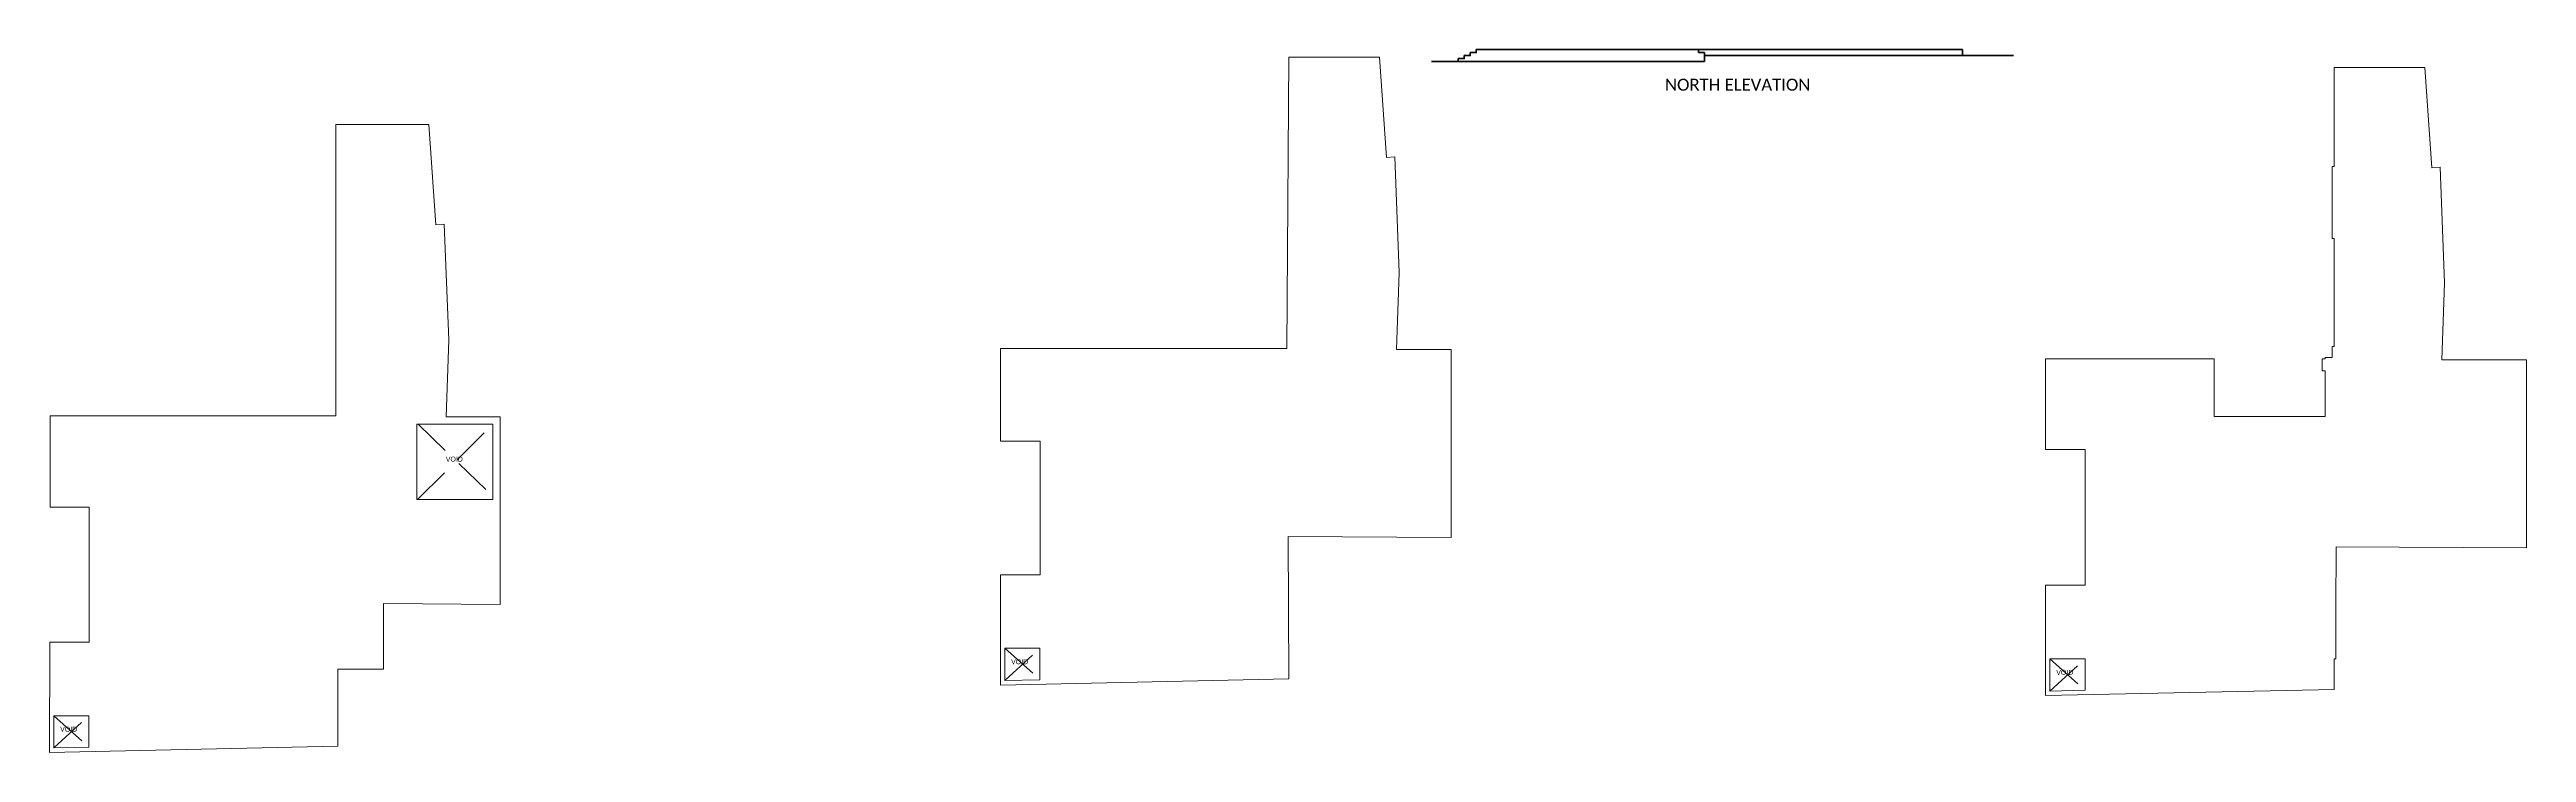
# Model space of a CAD drawing. Header units: inches. Extents: x 0 to 179512, y -43395 to -31716.
# Drawn here: x 165679 to 170635, y -36382 to -34974 of the extents above; entities that cross this region are included whole.
import ezdxf

# ---------------------------------------------------------------- set-up
doc = ezdxf.new("R2010")
doc.units = ezdxf.units.IN
doc.header["$LTSCALE"] = 10
doc.header["$MEASUREMENT"] = 0
doc.linetypes.add('DASHED', pattern=[0.75, 0.5, -0.25])
for name, color, linetype, lineweight in [('elevation', 6, 'Continuous', 40), ('elevation 2', 3, 'Continuous', 30), ('front', 254, 'Continuous', 15), ('hatch', 95, 'Continuous', 0), ('NEW LETTERING', 3, 'Continuous', 0), ('OL_AR_SYMBOL', 1, 'Continuous', 5), ('OL_AR_WALL', 255, 'Continuous', 40)]:
    doc.layers.add(name, color=color, linetype=linetype, lineweight=lineweight)
doc.styles.add('1-8 Annotative Text', font='calibri.ttf', dxfattribs={"height": 0.125})
doc.styles.get("Standard").update_dxf_attribs({"font": 'arial.ttf'})

msp = doc.modelspace()

# ---------------------------------------------------------------- linework, layer by layer
at = {"layer": 'elevation'}
for p, q in [((168796.49, -34974.5), (168748.49, -34974.5)), ((168930.05, -34974.5), (168859.88, -34974.5))]:
    msp.add_line(p, q, dxfattribs=at)
at = {"layer": 'elevation 2'}
msp.add_line((169272, -34974.5), (169170, -34974.5), dxfattribs=at)
at = {"layer": 'front'}
msp.add_line((168966.05, -34974.5), (168978.05, -34974.5), dxfattribs=at)
at = {"layer": 'hatch'}
for points in [[(167581.38, -35572.87), (168154.54, -35572.82), (168158.49, -34989.87), (168340.06, -34989.87), (168354.02, -35190.59), (168370.69, -35189.43), (168379.26, -35420.55), (168373.95, -35574.87), (168483.18, -35574.87), (168483.18, -35950.99), (168157.25, -35949.29), (168158.47, -36234.11), (167581.38, -36246.47), (167581.68, -36025.93), (167660.55, -36025.9), (167660.53, -35758.25), (167581.38, -35758.12), (167581.36, -35572.87)], [(169672.58, -35593.61), (170009.74, -35593.56), (170009.67, -35708.9), (170231.59, -35708.9), (170231.59, -35617.56), (170225.67, -35617.56), (170225.67, -35593.56), (170231.59, -35593.52), (170231.59, -35591.09), (170245.62, -35591.09), (170245.62, -35568.61), (170249.62, -35568.74), (170249.62, -35352.61), (170245.62, -35352.61), (170245.62, -35208.61), (170249.62, -35208.61), (170249.62, -35010.61), (170431.18, -35010.61), (170445.15, -35211.33), (170461.82, -35210.3), (170470.38, -35441.29), (170465.08, -35595.61), (170634.38, -35595.61), (170634.58, -35965.17), (170634.38, -35971.89), (170253.54, -35970), (170253.4, -36092.46), (170253.4, -36194.05), (170249.62, -36194.05), (170249.57, -36255.4), (169672.5, -36267.76), (169672.5, -36046.64), (169751.67, -36046.64), (169751.59, -35774.88), (169672.53, -35774.88), (169672.58, -35593.61)], [(165679.88, -35707.69), (166251.9, -35707.64), (166251.9, -35124.69), (166437.46, -35124.69), (166451.43, -35325.42), (166468.11, -35324.38), (166477.41, -35555.38), (166472.39, -35709.69), (166580.58, -35709.69), (166580.58, -35868.63), (166580.44, -35868.63), (166580.44, -36085.32), (166346.69, -36083.59), (166346.69, -36214.44), (166255.9, -36214.44), (166255.78, -36369.14), (165678.78, -36381.5), (165679.15, -36160.72), (165757.95, -36160.72), (165757.95, -35890.63), (165679.88, -35890.63), (165679.88, -35707.69)]]:
    msp.add_lwpolyline(points, dxfattribs=at)
for points in [[(166413.67, -35724.69), (166565.6, -35724.7), (166565.6, -35874.98), (166413.67, -35874.98)], [(167590.19, -36173.04), (167660.36, -36173.04), (167660.36, -36235.78), (167590.13, -36237.28)], [(169681.27, -36194.34), (169751.45, -36194.34), (169751.45, -36257.07), (169681.22, -36258.58)], [(165687.49, -36308.07), (165757.67, -36308.07), (165757.67, -36370.81), (165687.44, -36372.31)]]:
    msp.add_lwpolyline(points, close=True, dxfattribs=at)
at = {"layer": 'OL_AR_SYMBOL', "linetype": 'DASHED', "ltscale": 15}
for p, q in [((166415.67, -35874.63), (166560.58, -35729.69)), ((166416.64, -35724.69), (166571.66, -35874.63))]:
    msp.add_line(p, q, dxfattribs=at)
for points in [[(167590.19, -36173.04), (167660.36, -36235.78)], [(167590.19, -36237.28), (167660.36, -36173.04)], [(169681.27, -36194.34), (169751.44, -36257.07)], [(169681.27, -36258.57), (169751.44, -36194.34)], [(165687.49, -36308.07), (165757.66, -36370.81)], [(165687.49, -36372.31), (165757.66, -36308.07)]]:
    msp.add_lwpolyline(points, dxfattribs=at)
at = {"layer": 'OL_AR_WALL'}
for p, q in [((169506.07, -34974.5), (168545.29, -34974.5)), ((168978.05, -34974.5), (168978.05, -34980.5)), ((168978.05, -34980.5), (168990.05, -34980.5)), ((168990.05, -34980.5), (168990.05, -34986.5)), ((168990.05, -34986.5), (169608, -34986.5)), ((168990.05, -34986.5), (168990.05, -34998.5)), ((169506.07, -34974.5), (169506.07, -34986.5)), ((168990.05, -34998.5), (168444, -34998.5))]:
    msp.add_line(p, q, dxfattribs=at)
msp.add_lwpolyline([(168497.29, -34998.5), (168497.29, -34992.5), (168509.29, -34992.5), (168509.29, -34986.5), (168521.29, -34986.5), (168521.29, -34980.5), (168533.29, -34980.5), (168533.29, -34974.5), (168545.29, -34974.5)], dxfattribs=at)

# ---------------------------------------------------------------- texts
at = {"layer": 'NEW LETTERING', "insert": (168911, -35032.91), "char_height": 24, "attachment_point": 1, "style": '1-8 Annotative Text'}
msp.add_mtext_dynamic_manual_height_columns('NORTH ELEVATION', width=503.8314, gutter_width=60, heights=[0], dxfattribs=at)
at = {"layer": 'NEW LETTERING', "char_height": 10, "attachment_point": 2}
for insert in [(166488.68, -35789.31), (167619.8, -36194.82), (169710.89, -36216.11), (165717.11, -36329.85)]:
    msp.add_mtext_dynamic_manual_height_columns('VOID', width=234.4925, gutter_width=101.75, heights=[50.68], dxfattribs=dict(at, insert=insert))

doc.saveas('drawing.dxf')
